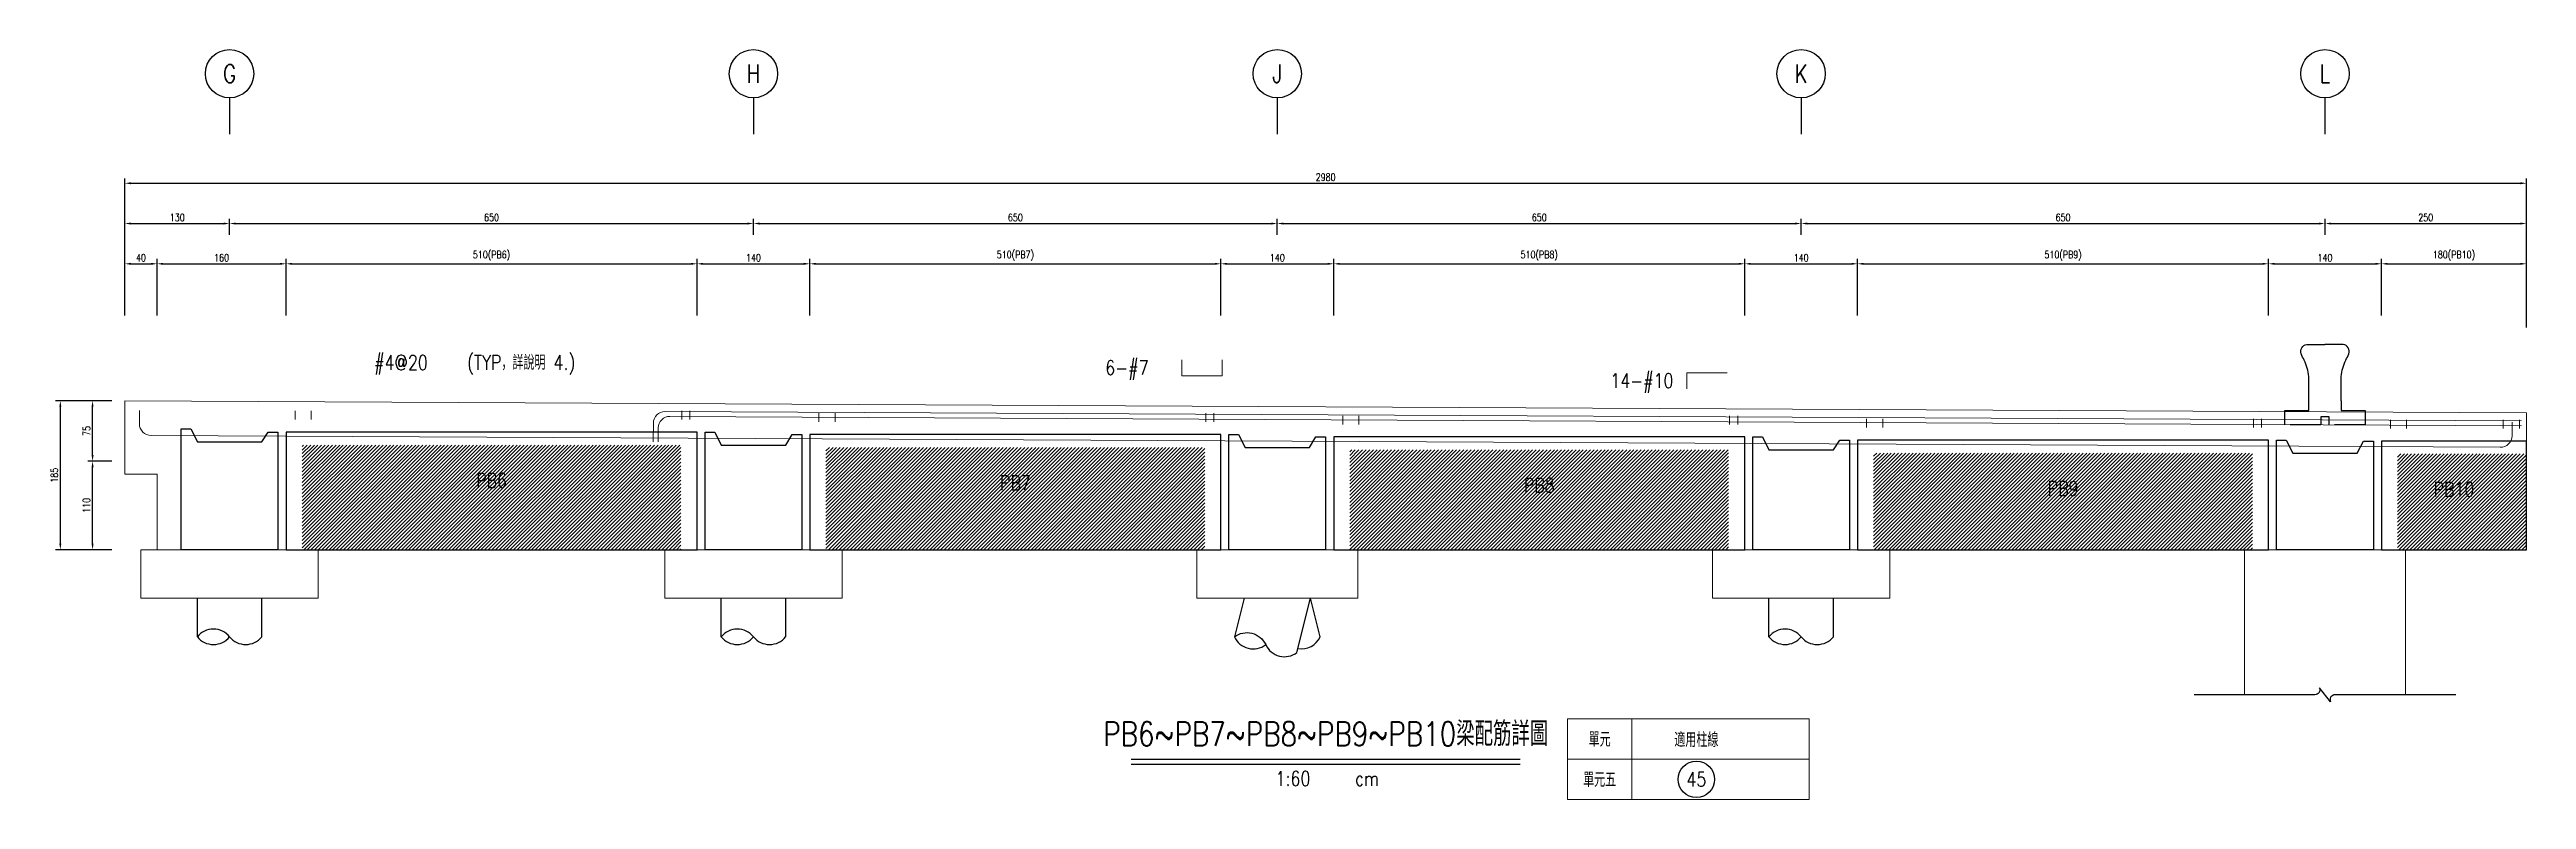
# Model space of a CAD drawing. Extents: x -4754 to 4976, y -19960 to 3841.
# Drawn here: x -359 to 2715, y -2940 to -2009 of the extents above; entities that cross this region are included whole.
import ezdxf
from ezdxf.enums import TextEntityAlignment as Align

# ---------------------------------------------------------------- set-up
doc = ezdxf.new("R2010")
doc.units = 0
doc.header["$LTSCALE"] = 3
doc.linetypes.add('DASHED', pattern=[19.05, 12.7, -6.35])
doc.layers.get('0').update_dxf_attribs({"linetype": 'CONTINUOUS'})
doc.layers.add('HB_0', color=7, linetype='CONTINUOUS', transparency=0.5)
for name, color, linetype in [('HB_DIM', 1, 'CONTINUOUS'), ('HB_SYMBOLS', 7, 'CONTINUOUS'), ('HB_TXT_CTEXT', 2, 'CONTINUOUS'), ('鋼筋', 3, 'CONTINUOUS')]:
    doc.layers.add(name, color=color, linetype=linetype)
doc.styles.get("Standard").update_dxf_attribs({"font": 'ROMANS.shx', "width": 0.8, "bigfont": 'LCHINA.shx'})
doc.dimstyles.new('30', dxfattribs={"dimscale": 3, "dimtxt": 3, "dimasz": 2.5, "dimexe": 2, "dimexo": 2, "dimgap": 1, "dimtad": 1, "dimdsep": 46, "dimtxsty": 'Standard', "dimcen": 0, "dimclrd": 256, "dimclre": 256, "dimclrt": 2, "dimadec": 0, "dimazin": 0, "dimtfac": 1, "dimtix": 1, "dimtmove": 2, "dimatfit": 3, "dimfxl": 0, "dimtolj": 1, "dimtzin": 0, "dimarcsym": 0})

msp = doc.modelspace()

# ---------------------------------------------------------------- texts
at = {"layer": 'HB_TXT_CTEXT', "linetype": 'Continuous', "width": 0.8}
for s, p in [('#4@20    (TYP，詳說明 4.)', (43.843, -2397.372, -36.57)), ('6-#7', (951.112, -2403.834, -37.62)), ('14-#10', (1577.734, -2419.989, -37.12))]:
    msp.add_text(s, height=18, dxfattribs=at).set_placement(p, align=Align.MIDDLE_LEFT)
for s, p in [('PB6', (189.573, -2543.802)), ('PB7', (839.573, -2546.802)), ('PB8', (1489.573, -2549.802)), ('PB9', (2139.573, -2553.802)), ('PB10', (2624.573, -2554.802)), ('單元', (1564.573, -2864.802)), ('適用柱線', (1684.573, -2864.802)), ('單元五', (1564.573, -2914.802))]:
    msp.add_text(s, height=18, dxfattribs=at).set_placement(p, align=Align.MIDDLE)

# ---------------------------------------------------------------- blocks, each defined once
blk = doc.blocks.new('fender_bottom')
at = {"color": 1, "linetype": 'Continuous'}
blk.add_lwpolyline([(162.5, 0), (12.5, 0, 0.529473), (6.7, -8.6), (-6.7, 8.6, -0.532815), (-12.5, 0), (-162.5, 0)], format="xyb", dxfattribs=at)
blk = doc.blocks.new('fender_top_transverse')
at = {"layer": 'HB_0', "color": 1, "linetype": 'Continuous'}
for points in [[(-20, 30), (-20, 60, 0.07193), (-25.7, 80.5, -0.041495), (-29.5, 88.2, -0.488993), (-22.5, 100), (0, 100)], [(20, 30), (20, 60, -0.07193), (25.7, 80.5, 0.041495), (29.5, 88.2, 0.488993), (22.5, 100), (0, 100)]]:
    blk.add_lwpolyline(points, format="xyb", dxfattribs=at)
at = {"layer": 'HB_0', "color": 252, "linetype": 'DASHED'}
blk.add_lwpolyline([(20, 30), (20, 18), (50, 18), (50, 0), (5, 0), (5, 10), (-5, 10), (-5, 0), (-50, 0), (-50, 18), (-20, 18), (-20, 30)], dxfattribs=at)
blk = doc.blocks.new('pile_vertical_with_pilecap')
at = {"linetype": 'Continuous'}
for p, q in [((-40, -48.1), (-40, 0)), ((-40, -48.1), (-40, 0)), ((40, -48.1), (40, 0)), ((40, -48.1), (40, 0))]:
    blk.add_line(p, q, dxfattribs=at)
for centre, start, end in [((-20, -64.1), 38.718, 141.282), ((-20, -64.1), 38.718, 141.282), ((-20, -32), 218.718, 321.282), ((-20, -32), 218.718, 321.282), ((20, -32), 218.718, 321.282), ((20, -32), 218.718, 321.282)]:
    blk.add_arc(centre, 25.6, start, end, dxfattribs=at)
blk = doc.blocks.new('racked_with_pilecap_Transverse')
at = {"linetype": 'Continuous'}
for points in [[(-41.2, 0), (-53.2, -48.1)], [(24.4, -67.5), (41.2, 0)]]:
    blk.add_lwpolyline(points, dxfattribs=at)
blk.add_lwpolyline([(53.2, -48.1), (41.2, 0)])
for points in [[(-53.2, -48.1, -0.48), (-14.4, -57.8, 0.48), (24.4, -67.5, 0.48)], [(-53.2, -48.1, 0.48), (-14.4, -57.8, 0.48)], [(25.6, -62.6, 0.340232), (53.2, -48.1)]]:
    blk.add_lwpolyline(points, format="xyb", dxfattribs=at)
blk = doc.blocks.new('line_guide')
at = {"color": 4, "linetype": 'Continuous'}
blk.add_line((0, 0), (0, -45), dxfattribs=at)
blk.add_circle((0, 30), 30, dxfattribs=at)
at = {"color": 4, "linetype": 'Continuous', "width": 0.8}
blk.add_attdef('A', text='', height=22.5, dxfattribs=at).set_placement((0, 30), align=Align.MIDDLE)
blk = doc.blocks.new('title_beam')
at = {"color": 3, "linetype": 'Continuous'}
blk.add_line((-241.2, 0), (241.2, 0), dxfattribs=at)
at = {"color": 1, "linetype": 'Continuous'}
blk.add_line((-241.2, -6), (241.2, -6), dxfattribs=at)
at = {"color": 3, "linetype": 'Continuous', "width": 0.8}
blk.add_attdef('TITLE', text='', height=30, dxfattribs=at).set_placement((0, 33), align=Align.MIDDLE)
at = {"linetype": 'Continuous', "width": 0.8}
blk.add_attdef('SCALE', text='', height=18, dxfattribs=at).set_placement((-40.6, -24), align=Align.MIDDLE)
blk.add_attdef('CM', (36.5, -33), '', height=18, dxfattribs=at)
blk = doc.blocks.new('line_tag')
at = {"layer": 'HB_SYMBOLS', "color": 4, "linetype": 'Continuous'}
blk.add_circle((0, 0), 22.5, dxfattribs=at)
at = {"color": 4, "linetype": 'Continuous', "width": 0.8}
blk.add_attdef('A', text='', height=18, dxfattribs=at).set_placement((0, 0), align=Align.MIDDLE)
blk = doc.blocks.new('*D114')
at = {"layer": 'HB_DIM', "linetype": 'Continuous', "lineweight": -2}
for p, q in [((-265.4, -2338.8), (-265.4, -2168.8)), ((-257.9, -2174.8), (2707.1, -2174.8)), ((2714.6, -2353.8), (2714.6, -2168.8))]:
    blk.add_line(p, q, dxfattribs=at)
at = {"layer": 'HB_DIM'}
for points in [[(-257.9, -2173.6), (-257.9, -2176.1), (-265.4, -2174.8)], [(2707.1, -2176.1), (2707.1, -2173.6), (2714.6, -2174.8)]]:
    blk.add_solid(points, dxfattribs=at)
at = {"layer": 'HB_DIM', "color": 2, "linetype": 'Continuous', "insert": (1224.6, -2167.3), "char_height": 9, "attachment_point": 5, "rotation": 0}
blk.add_mtext('\\A1;2980', dxfattribs=at)
blk = doc.blocks.new('*D115')
at = {"layer": 'HB_DIM', "linetype": 'Continuous', "lineweight": -2}
for p, q in [((-265.4, -2338.8), (-265.4, -2268.8)), ((-225.4, -2338.8), (-225.4, -2268.8)), ((-257.9, -2274.8), (-232.9, -2274.8))]:
    blk.add_line(p, q, dxfattribs=at)
at = {"layer": 'HB_DIM'}
for points in [[(-257.9, -2273.6), (-257.9, -2276.1), (-265.4, -2274.8)], [(-232.9, -2276.1), (-232.9, -2273.6), (-225.4, -2274.8)]]:
    blk.add_solid(points, dxfattribs=at)
at = {"layer": 'HB_DIM', "color": 2, "linetype": 'Continuous', "insert": (-245.4, -2267.3), "char_height": 9, "attachment_point": 5, "rotation": 0}
blk.add_mtext('\\A1;40', dxfattribs=at)
blk = doc.blocks.new('*D116')
at = {"layer": 'HB_DIM', "linetype": 'Continuous', "lineweight": -2}
for p, q in [((-225.4, -2338.8), (-225.4, -2268.8)), ((-65.4, -2338.8), (-65.4, -2268.8)), ((-217.9, -2274.8), (-72.9, -2274.8))]:
    blk.add_line(p, q, dxfattribs=at)
at = {"layer": 'HB_DIM'}
for points in [[(-217.9, -2273.6), (-217.9, -2276.1), (-225.4, -2274.8)], [(-72.9, -2276.1), (-72.9, -2273.6), (-65.4, -2274.8)]]:
    blk.add_solid(points, dxfattribs=at)
at = {"layer": 'HB_DIM', "color": 2, "linetype": 'Continuous', "insert": (-145.4, -2267.3), "char_height": 9, "attachment_point": 5, "rotation": 0}
blk.add_mtext('\\A1;160', dxfattribs=at)
blk = doc.blocks.new('*D117')
at = {"layer": 'HB_DIM', "linetype": 'Continuous', "lineweight": -2}
for p, q in [((-65.4, -2338.8), (-65.4, -2268.8)), ((444.6, -2338.8), (444.6, -2268.8)), ((-57.9, -2274.8), (437.1, -2274.8))]:
    blk.add_line(p, q, dxfattribs=at)
at = {"layer": 'HB_DIM'}
for points in [[(-57.9, -2273.6), (-57.9, -2276.1), (-65.4, -2274.8)], [(437.1, -2276.1), (437.1, -2273.6), (444.6, -2274.8)]]:
    blk.add_solid(points, dxfattribs=at)
at = {"layer": 'HB_DIM', "color": 2, "linetype": 'Continuous', "insert": (189.6, -2264.9), "char_height": 9, "attachment_point": 5, "rotation": 0}
blk.add_mtext('\\A1;510(PB6)', dxfattribs=at)
blk = doc.blocks.new('*D118')
at = {"layer": 'HB_DIM', "linetype": 'Continuous', "lineweight": -2}
for p, q in [((444.6, -2338.8), (444.6, -2268.8)), ((584.6, -2338.8), (584.6, -2268.8)), ((452.1, -2274.8), (577.1, -2274.8))]:
    blk.add_line(p, q, dxfattribs=at)
at = {"layer": 'HB_DIM'}
for points in [[(452.1, -2273.6), (452.1, -2276.1), (444.6, -2274.8)], [(577.1, -2276.1), (577.1, -2273.6), (584.6, -2274.8)]]:
    blk.add_solid(points, dxfattribs=at)
at = {"layer": 'HB_DIM', "color": 2, "linetype": 'Continuous', "insert": (514.6, -2267.3), "char_height": 9, "attachment_point": 5, "rotation": 0}
blk.add_mtext('\\A1;140', dxfattribs=at)
blk = doc.blocks.new('*D119')
at = {"layer": 'HB_DIM', "linetype": 'Continuous', "lineweight": -2}
for p, q in [((584.6, -2338.8), (584.6, -2268.8)), ((1094.6, -2338.8), (1094.6, -2268.8)), ((592.1, -2274.8), (1087.1, -2274.8))]:
    blk.add_line(p, q, dxfattribs=at)
at = {"layer": 'HB_DIM'}
for points in [[(592.1, -2273.6), (592.1, -2276.1), (584.6, -2274.8)], [(1087.1, -2276.1), (1087.1, -2273.6), (1094.6, -2274.8)]]:
    blk.add_solid(points, dxfattribs=at)
at = {"layer": 'HB_DIM', "color": 2, "linetype": 'Continuous', "insert": (839.6, -2264.9), "char_height": 9, "attachment_point": 5, "rotation": 0}
blk.add_mtext('\\A1;510(PB7)', dxfattribs=at)
blk = doc.blocks.new('*D120')
at = {"layer": 'HB_DIM', "linetype": 'Continuous', "lineweight": -2}
for p, q in [((1094.6, -2338.8), (1094.6, -2268.8)), ((1234.6, -2338.8), (1234.6, -2268.8)), ((1102.1, -2274.8), (1227.1, -2274.8))]:
    blk.add_line(p, q, dxfattribs=at)
at = {"layer": 'HB_DIM'}
for points in [[(1102.1, -2273.6), (1102.1, -2276.1), (1094.6, -2274.8)], [(1227.1, -2276.1), (1227.1, -2273.6), (1234.6, -2274.8)]]:
    blk.add_solid(points, dxfattribs=at)
at = {"layer": 'HB_DIM', "color": 2, "linetype": 'Continuous', "insert": (1164.6, -2267.3), "char_height": 9, "attachment_point": 5, "rotation": 0}
blk.add_mtext('\\A1;140', dxfattribs=at)
blk = doc.blocks.new('*D121')
at = {"layer": 'HB_DIM', "linetype": 'Continuous', "lineweight": -2}
for p, q in [((1234.6, -2338.8), (1234.6, -2268.8)), ((1744.6, -2338.8), (1744.6, -2268.8)), ((1242.1, -2274.8), (1737.1, -2274.8))]:
    blk.add_line(p, q, dxfattribs=at)
at = {"layer": 'HB_DIM'}
for points in [[(1242.1, -2273.6), (1242.1, -2276.1), (1234.6, -2274.8)], [(1737.1, -2276.1), (1737.1, -2273.6), (1744.6, -2274.8)]]:
    blk.add_solid(points, dxfattribs=at)
at = {"layer": 'HB_DIM', "color": 2, "linetype": 'Continuous', "insert": (1489.6, -2264.9), "char_height": 9, "attachment_point": 5, "rotation": 0}
blk.add_mtext('\\A1;510(PB8)', dxfattribs=at)
blk = doc.blocks.new('*D122')
at = {"layer": 'HB_DIM', "linetype": 'Continuous', "lineweight": -2}
for p, q in [((1744.6, -2338.8), (1744.6, -2268.8)), ((1884.6, -2338.8), (1884.6, -2268.8)), ((1752.1, -2274.8), (1877.1, -2274.8))]:
    blk.add_line(p, q, dxfattribs=at)
at = {"layer": 'HB_DIM'}
for points in [[(1752.1, -2273.6), (1752.1, -2276.1), (1744.6, -2274.8)], [(1877.1, -2276.1), (1877.1, -2273.6), (1884.6, -2274.8)]]:
    blk.add_solid(points, dxfattribs=at)
at = {"layer": 'HB_DIM', "color": 2, "linetype": 'Continuous', "insert": (1814.6, -2267.3), "char_height": 9, "attachment_point": 5, "rotation": 0}
blk.add_mtext('\\A1;140', dxfattribs=at)
blk = doc.blocks.new('*D123')
at = {"layer": 'HB_DIM', "linetype": 'Continuous', "lineweight": -2}
for p, q in [((1884.6, -2338.8), (1884.6, -2268.8)), ((2394.6, -2338.8), (2394.6, -2268.8)), ((1892.1, -2274.8), (2387.1, -2274.8))]:
    blk.add_line(p, q, dxfattribs=at)
at = {"layer": 'HB_DIM'}
for points in [[(1892.1, -2273.6), (1892.1, -2276.1), (1884.6, -2274.8)], [(2387.1, -2276.1), (2387.1, -2273.6), (2394.6, -2274.8)]]:
    blk.add_solid(points, dxfattribs=at)
at = {"layer": 'HB_DIM', "color": 2, "linetype": 'Continuous', "insert": (2139.6, -2264.9), "char_height": 9, "attachment_point": 5, "rotation": 0}
blk.add_mtext('\\A1;510(PB9)', dxfattribs=at)
blk = doc.blocks.new('*D124')
at = {"layer": 'HB_DIM', "linetype": 'Continuous', "lineweight": -2}
for p, q in [((2394.6, -2338.8), (2394.6, -2268.8)), ((2534.6, -2338.8), (2534.6, -2268.8)), ((2402.1, -2274.8), (2527.1, -2274.8))]:
    blk.add_line(p, q, dxfattribs=at)
at = {"layer": 'HB_DIM'}
for points in [[(2402.1, -2273.6), (2402.1, -2276.1), (2394.6, -2274.8)], [(2527.1, -2276.1), (2527.1, -2273.6), (2534.6, -2274.8)]]:
    blk.add_solid(points, dxfattribs=at)
at = {"layer": 'HB_DIM', "color": 2, "linetype": 'Continuous', "insert": (2464.6, -2267.3), "char_height": 9, "attachment_point": 5, "rotation": 0}
blk.add_mtext('\\A1;140', dxfattribs=at)
blk = doc.blocks.new('*D125')
at = {"layer": 'HB_DIM', "linetype": 'Continuous', "lineweight": -2}
for p, q in [((2534.6, -2338.8), (2534.6, -2268.8)), ((2714.6, -2338.8), (2714.6, -2268.8)), ((2542.1, -2274.8), (2707.1, -2274.8))]:
    blk.add_line(p, q, dxfattribs=at)
at = {"layer": 'HB_DIM'}
for points in [[(2542.1, -2273.6), (2542.1, -2276.1), (2534.6, -2274.8)], [(2707.1, -2276.1), (2707.1, -2273.6), (2714.6, -2274.8)]]:
    blk.add_solid(points, dxfattribs=at)
at = {"layer": 'HB_DIM', "color": 2, "linetype": 'Continuous', "insert": (2624.6, -2264.9), "char_height": 9, "attachment_point": 5, "rotation": 0}
blk.add_mtext('\\A1;180(PB10)', dxfattribs=at)
blk = doc.blocks.new('*D126')
at = {"layer": 'HB_DIM', "linetype": 'Continuous', "lineweight": -2}
for p, q in [((-265.4, -2338.8), (-265.4, -2218.8)), ((-257.9, -2224.8), (-142.9, -2224.8)), ((-135.4, -2238.8), (-135.4, -2218.8))]:
    blk.add_line(p, q, dxfattribs=at)
at = {"layer": 'HB_DIM'}
for points in [[(-257.9, -2223.6), (-257.9, -2226.1), (-265.4, -2224.8)], [(-142.9, -2226.1), (-142.9, -2223.6), (-135.4, -2224.8)]]:
    blk.add_solid(points, dxfattribs=at)
at = {"layer": 'HB_DIM', "color": 2, "linetype": 'Continuous', "insert": (-200.4, -2217.3), "char_height": 9, "attachment_point": 5, "rotation": 0}
blk.add_mtext('\\A1;130', dxfattribs=at)
blk = doc.blocks.new('*D127')
at = {"layer": 'HB_DIM', "linetype": 'Continuous', "lineweight": -2}
for p, q in [((-135.4, -2238.8), (-135.4, -2218.8)), ((-127.9, -2224.8), (507.1, -2224.8)), ((514.6, -2238.8), (514.6, -2218.8))]:
    blk.add_line(p, q, dxfattribs=at)
at = {"layer": 'HB_DIM'}
for points in [[(-127.9, -2223.6), (-127.9, -2226.1), (-135.4, -2224.8)], [(507.1, -2226.1), (507.1, -2223.6), (514.6, -2224.8)]]:
    blk.add_solid(points, dxfattribs=at)
at = {"layer": 'HB_DIM', "color": 2, "linetype": 'Continuous', "insert": (189.6, -2217.3), "char_height": 9, "attachment_point": 5, "rotation": 0}
blk.add_mtext('\\A1;650', dxfattribs=at)
blk = doc.blocks.new('*D128')
at = {"layer": 'HB_DIM', "linetype": 'Continuous', "lineweight": -2}
for p, q in [((514.6, -2238.8), (514.6, -2218.8)), ((522.1, -2224.8), (1157.1, -2224.8)), ((1164.6, -2238.8), (1164.6, -2218.8))]:
    blk.add_line(p, q, dxfattribs=at)
at = {"layer": 'HB_DIM'}
for points in [[(522.1, -2223.6), (522.1, -2226.1), (514.6, -2224.8)], [(1157.1, -2226.1), (1157.1, -2223.6), (1164.6, -2224.8)]]:
    blk.add_solid(points, dxfattribs=at)
at = {"layer": 'HB_DIM', "color": 2, "linetype": 'Continuous', "insert": (839.6, -2217.3), "char_height": 9, "attachment_point": 5, "rotation": 0}
blk.add_mtext('\\A1;650', dxfattribs=at)
blk = doc.blocks.new('*D129')
at = {"layer": 'HB_DIM', "linetype": 'Continuous', "lineweight": -2}
for p, q in [((1164.6, -2238.8), (1164.6, -2218.8)), ((1172.1, -2224.8), (1807.1, -2224.8)), ((1814.6, -2238.8), (1814.6, -2218.8))]:
    blk.add_line(p, q, dxfattribs=at)
at = {"layer": 'HB_DIM'}
for points in [[(1172.1, -2223.6), (1172.1, -2226.1), (1164.6, -2224.8)], [(1807.1, -2226.1), (1807.1, -2223.6), (1814.6, -2224.8)]]:
    blk.add_solid(points, dxfattribs=at)
at = {"layer": 'HB_DIM', "color": 2, "linetype": 'Continuous', "insert": (1489.6, -2217.3), "char_height": 9, "attachment_point": 5, "rotation": 0}
blk.add_mtext('\\A1;650', dxfattribs=at)
blk = doc.blocks.new('*D130')
at = {"layer": 'HB_DIM', "linetype": 'Continuous', "lineweight": -2}
for p, q in [((1814.6, -2238.8), (1814.6, -2218.8)), ((1822.1, -2224.8), (2457.1, -2224.8)), ((2464.6, -2238.8), (2464.6, -2218.8))]:
    blk.add_line(p, q, dxfattribs=at)
at = {"layer": 'HB_DIM'}
for points in [[(1822.1, -2223.6), (1822.1, -2226.1), (1814.6, -2224.8)], [(2457.1, -2226.1), (2457.1, -2223.6), (2464.6, -2224.8)]]:
    blk.add_solid(points, dxfattribs=at)
at = {"layer": 'HB_DIM', "color": 2, "linetype": 'Continuous', "insert": (2139.6, -2217.3), "char_height": 9, "attachment_point": 5, "rotation": 0}
blk.add_mtext('\\A1;650', dxfattribs=at)
blk = doc.blocks.new('*D131')
at = {"layer": 'HB_DIM', "linetype": 'Continuous', "lineweight": -2}
for p, q in [((2464.6, -2238.8), (2464.6, -2218.8)), ((2472.1, -2224.8), (2707.1, -2224.8)), ((2714.6, -2338.8), (2714.6, -2218.8))]:
    blk.add_line(p, q, dxfattribs=at)
at = {"layer": 'HB_DIM'}
for points in [[(2472.1, -2223.6), (2472.1, -2226.1), (2464.6, -2224.8)], [(2707.1, -2226.1), (2707.1, -2223.6), (2714.6, -2224.8)]]:
    blk.add_solid(points, dxfattribs=at)
at = {"layer": 'HB_DIM', "color": 2, "linetype": 'Continuous', "insert": (2589.6, -2217.3), "char_height": 9, "attachment_point": 5, "rotation": 0}
blk.add_mtext('\\A1;250', dxfattribs=at)
blk = doc.blocks.new('*D132')
at = {"layer": 'HB_DIM', "linetype": 'Continuous', "lineweight": -2}
for p, q in [((-281.4, -2444.8), (-351.4, -2444.8)), ((-345.4, -2622.3), (-345.4, -2452.3)), ((-281.4, -2629.8), (-351.4, -2629.8))]:
    blk.add_line(p, q, dxfattribs=at)
at = {"layer": 'HB_DIM'}
for points in [[(-344.2, -2452.3), (-346.7, -2452.3), (-345.4, -2444.8)], [(-346.7, -2622.3), (-344.2, -2622.3), (-345.4, -2629.8)]]:
    blk.add_solid(points, dxfattribs=at)
at = {"layer": 'HB_DIM', "color": 2, "linetype": 'Continuous', "insert": (-352.9, -2537.3), "char_height": 9, "attachment_point": 5, "rotation": 90}
blk.add_mtext('\\A1;185', dxfattribs=at)
blk = doc.blocks.new('*D133')
at = {"layer": 'HB_DIM', "linetype": 'Continuous', "lineweight": -2}
for p, q in [((-281.4, -2519.8), (-311.4, -2519.8)), ((-305.4, -2622.3), (-305.4, -2527.3)), ((-281.4, -2629.8), (-311.4, -2629.8))]:
    blk.add_line(p, q, dxfattribs=at)
at = {"layer": 'HB_DIM'}
for points in [[(-304.2, -2527.3), (-306.7, -2527.3), (-305.4, -2519.8)], [(-306.7, -2622.3), (-304.2, -2622.3), (-305.4, -2629.8)]]:
    blk.add_solid(points, dxfattribs=at)
at = {"layer": 'HB_DIM', "color": 2, "linetype": 'Continuous', "insert": (-312.9, -2574.8), "char_height": 9, "attachment_point": 5, "rotation": 90}
blk.add_mtext('\\A1;110', dxfattribs=at)
blk = doc.blocks.new('*D134')
at = {"layer": 'HB_DIM', "linetype": 'Continuous', "lineweight": -2}
for p, q in [((-281.4, -2444.8), (-311.4, -2444.8)), ((-305.4, -2512.3), (-305.4, -2452.3)), ((-281.4, -2519.8), (-311.4, -2519.8))]:
    blk.add_line(p, q, dxfattribs=at)
at = {"layer": 'HB_DIM'}
for points in [[(-304.2, -2452.3), (-306.7, -2452.3), (-305.4, -2444.8)], [(-306.7, -2512.3), (-304.2, -2512.3), (-305.4, -2519.8)]]:
    blk.add_solid(points, dxfattribs=at)
at = {"layer": 'HB_DIM', "color": 2, "linetype": 'Continuous', "insert": (-312.9, -2482.3), "char_height": 9, "attachment_point": 5, "rotation": 90}
blk.add_mtext('\\A1;75', dxfattribs=at)

# ---------------------------------------------------------------- dimensions: what is measured, and where the dimension line sits
at = {"layer": 'HB_DIM', "linetype": 'Continuous'}
for base, p1, p2, angle, override, picture, middle in [((2714.573, -2174.802), (-265.427, -2344.802), (2714.573, -2359.802), 0, {"dimpost": '<>'}, '*D114', (1224.573, -2167.302)), ((-135.427, -2224.802), (-265.427, -2344.802), (-135.427, -2244.802, -619), 0, {"dimpost": '<>'}, '*D126', (-200.427, -2217.302)), ((514.573, -2224.802), (-135.427, -2244.802, -619), (514.573, -2244.802, 31), 0, {"dimpost": '<>'}, '*D127', (189.573, -2217.302)), ((1164.573, -2224.802), (514.573, -2244.802, 31), (1164.573, -2244.802, 681), 0, {"dimpost": '<>'}, '*D128', (839.573, -2217.302)), ((1814.573, -2224.802), (1164.573, -2244.802, 681), (1814.573, -2244.802, 1331), 0, {"dimpost": '<>'}, '*D129', (1489.573, -2217.302)), ((2464.573, -2224.802), (1814.573, -2244.802, 1331), (2464.573, -2244.802, 1981), 0, {"dimpost": '<>'}, '*D130', (2139.573, -2217.302)), ((2714.573, -2224.802), (2464.573, -2244.802, 1981), (2714.573, -2344.802), 0, {"dimpost": '<>'}, '*D131', (2589.573, -2217.302)), ((-225.427, -2274.802), (-265.427, -2344.802), (-225.427, -2344.802, 40), 0, {"dimpost": '<>'}, '*D115', (-245.427, -2267.302)), ((-65.427, -2274.802), (-225.427, -2344.802, 40), (-65.427, -2344.802), 0, {"dimpost": '<>'}, '*D116', (-145.427, -2267.302)), ((584.573, -2274.802), (444.573, -2344.802), (584.573, -2344.802), 0, {"dimpost": '<>'}, '*D118', (514.573, -2267.302)), ((1234.573, -2274.802), (1094.573, -2344.802), (1234.573, -2344.802), 0, {"dimpost": '<>'}, '*D120', (1164.573, -2267.302)), ((1884.573, -2274.802), (1744.573, -2344.802), (1884.573, -2344.802), 0, {"dimpost": '<>'}, '*D122', (1814.573, -2267.302)), ((2534.573, -2274.802), (2394.573, -2344.802), (2534.573, -2344.802), 0, {"dimpost": '<>'}, '*D124', (2464.573, -2267.302)), ((-345.427, -2444.802), (-275.427, -2629.802), (-275.427, -2444.802), 90, {"dimtad": 4, "dimpost": '<>'}, '*D132', (-352.927, -2537.302)), ((-305.427, -2444.802), (-275.427, -2519.802), (-275.427, -2444.802), 90, {"dimtad": 4, "dimpost": '<>'}, '*D134', (-312.927, -2482.302)), ((-305.427, -2519.802), (-275.427, -2629.802), (-275.427, -2519.802), 90, {"dimtad": 4, "dimpost": '<>'}, '*D133', (-312.927, -2574.802))]:
    dim = msp.add_linear_dim(base=base, p1=p1, p2=p2, angle=angle, dimstyle='30', override=override, dxfattribs=at)
    dim.commit()
    dim.dimension.update_dxf_attribs({"geometry": picture, "text_midpoint": middle})
for base, p1, p2, text, picture, middle in [((444.573, -2274.802), (-65.427, -2344.802), (444.573, -2344.802), '<>(PB6)', '*D117', (189.573, -2264.944)), ((1094.573, -2274.802), (584.573, -2344.802), (1094.573, -2344.802), '<>(PB7)', '*D119', (839.573, -2264.944)), ((1744.573, -2274.802), (1234.573, -2344.802), (1744.573, -2344.802), '<>(PB8)', '*D121', (1489.573, -2264.944)), ((2394.573, -2274.802), (1884.573, -2344.802), (2394.573, -2344.802), '<>(PB9)', '*D123', (2139.573, -2264.944)), ((2714.573, -2274.802), (2534.573, -2344.802), (2714.573, -2344.802), '<>(PB10)', '*D125', (2624.573, -2264.944))]:
    dim = msp.add_linear_dim(base=base, p1=p1, p2=p2, angle=0, text=text, dimstyle='30', override={"dimpost": '<>'}, dxfattribs=at)
    dim.commit()
    dim.dimension.update_dxf_attribs({"geometry": picture, "text_midpoint": middle})

# ---------------------------------------------------------------- hatches: boundary and pattern name
at = {"layer": 'HB_0', "linetype": 'Continuous'}
h = msp.add_hatch(dxfattribs=at)
h.set_pattern_fill('ANSI31', color=256, style=0)
h.paths.add_polyline_path([(-45.427, -2499.802), (424.573, -2499.802), (424.573, -2629.802), (-45.427, -2629.802)], flags=17)
h = msp.add_hatch(dxfattribs=at)
h.set_pattern_fill('ANSI31', color=256, style=0)
h.paths.add_polyline_path([(604.573, -2502.802), (1074.573, -2502.802), (1074.573, -2629.802), (604.573, -2629.802)], flags=17)
h = msp.add_hatch(dxfattribs=at)
h.set_pattern_fill('ANSI31', color=256, style=0)
h.paths.add_polyline_path([(1254.573, -2505.802), (1724.573, -2505.802), (1724.573, -2629.802), (1254.573, -2629.802)], flags=17)
h = msp.add_hatch(dxfattribs=at)
h.set_pattern_fill('ANSI31', color=256, style=0)
h.paths.add_polyline_path([(1904.573, -2509.802), (2374.573, -2509.802), (2374.573, -2629.802), (1904.573, -2629.802)], flags=17)
h = msp.add_hatch(dxfattribs=at)
h.set_pattern_fill('ANSI31', color=256, style=0)
h.paths.add_polyline_path([(2554.573, -2510.802), (2714.573, -2510.802), (2714.573, -2629.802), (2554.573, -2629.802)], flags=17)

# ---------------------------------------------------------------- linework, layer by layer
at = {"layer": 'HB_0', "lineweight": 5}
for p, q in [((2364.573, -2629.802, -250), (2364.573, -2809.802, -250)), ((2564.573, -2629.802, -250), (2564.573, -2809.802, -250))]:
    msp.add_line(p, q, dxfattribs=at)
msp.add_lwpolyline([(-225.427, -2629.802), (-225.427, -2535.802), (-265.427, -2535.802), (-265.427, -2444.802), (2714.573, -2459.802), (2714.573, -2629.802), (-225.427, -2629.802)], dxfattribs=at)
at = {"layer": 'HB_0', "color": 1, "linetype": 'Continuous'}
for points in [[(-195.427, -2629.802), (-195.427, -2479.802), (-183.427, -2479.802), (-175.427, -2495.802), (-95.427, -2495.802), (-87.427, -2483.802), (-75.427, -2483.802), (-75.427, -2629.802), (-195.427, -2629.802)], [(-65.427, -2629.802), (-45.427, -2629.802), (424.573, -2629.802), (444.573, -2629.802), (444.573, -2483.802), (424.573, -2483.802), (-45.427, -2483.802), (-65.427, -2483.802), (-65.427, -2629.802)], [(454.573, -2629.802), (454.573, -2483.802), (466.573, -2483.802), (474.573, -2499.802), (554.573, -2499.802), (562.573, -2486.802), (574.573, -2486.802), (574.573, -2629.802), (454.573, -2629.802)], [(584.573, -2629.802), (604.573, -2629.802), (1074.573, -2629.802), (1094.573, -2629.802), (1094.573, -2486.802), (1074.573, -2486.802), (604.573, -2486.802), (584.573, -2486.802), (584.573, -2629.802)], [(1104.573, -2629.802), (1104.573, -2486.802), (1116.573, -2486.802), (1124.573, -2502.802), (1204.573, -2502.802), (1212.573, -2489.802), (1224.573, -2489.802), (1224.573, -2629.802), (1104.573, -2629.802)], [(1234.573, -2629.802), (1254.573, -2629.802), (1724.573, -2629.802), (1744.573, -2629.802), (1744.573, -2489.802), (1724.573, -2489.802), (1254.573, -2489.802), (1234.573, -2489.802), (1234.573, -2629.802)], [(1754.573, -2629.802), (1754.573, -2489.802), (1766.573, -2489.802), (1774.573, -2505.802), (1854.573, -2505.802), (1862.573, -2493.802), (1874.573, -2493.802), (1874.573, -2629.802), (1754.573, -2629.802)], [(1884.573, -2629.802), (1904.573, -2629.802), (2374.573, -2629.802), (2394.573, -2629.802), (2394.573, -2493.802), (2374.573, -2493.802), (1904.573, -2493.802), (1884.573, -2493.802), (1884.573, -2629.802)], [(2404.573, -2629.802), (2404.573, -2493.802), (2416.573, -2493.802), (2424.573, -2509.802), (2504.573, -2509.802), (2512.573, -2494.802), (2524.573, -2494.802), (2524.573, -2629.802), (2404.573, -2629.802)], [(2534.573, -2629.802), (2554.573, -2629.802), (2714.573, -2629.802), (2714.573, -2494.802), (2554.573, -2494.802), (2534.573, -2494.802), (2534.573, -2629.802)]]:
    msp.add_lwpolyline(points, dxfattribs=at)
at = {"layer": 'HB_0', "lineweight": 5}
for points in [[(-245.427, -2689.802, -272.5), (-25.427, -2689.802, -272.5), (-25.427, -2629.802, -272.5), (-245.427, -2629.802, -272.5), (-245.427, -2689.802, -272.5)], [(404.573, -2689.802, -250), (624.573, -2689.802, -250), (624.573, -2629.802, -250), (404.573, -2629.802, -250), (404.573, -2689.802, -250)], [(1064.573, -2689.802, -250), (1264.573, -2689.802, -250), (1264.573, -2629.802, -250), (1064.573, -2629.802, -250), (1064.573, -2689.802, -250)], [(1704.573, -2689.802, -250), (1924.573, -2689.802, -250), (1924.573, -2629.802, -250), (1704.573, -2629.802, -250), (1704.573, -2689.802, -250)]]:
    msp.add_polyline3d(points, dxfattribs=at)
at = {"layer": 'HB_DIM', "color": 1, "linetype": 'Continuous'}
for points in [[(-34.157, -2457.372, 0, 1.25, 0), (-24.157, -2447.372, 0, 0, 0), (25.843, -2397.372, 0, 0, 0), (43.843, -2397.372, 0, 0, 0)], [(933.112, -2493.834, 0, 1.25, 0), (933.112, -2478.834, 0, 0, 0), (933.112, -2403.834, 0, 0, 0), (951.112, -2403.834, 0, 0, 0)], [(1544.734, -2463.974, 0, 1.25, 0), (1549.575, -2449.777, 0, 0, 0), (1559.734, -2419.989, 0, 0, 0), (1577.734, -2419.989, 0, 0, 0)], [(1559.734, -2469.989, 0, 1.25, 0), (1559.734, -2454.989, 0, 0, 0), (1559.734, -2419.989, 0, 0, 0), (1577.734, -2419.989, 0, 0, 0)]]:
    msp.add_lwpolyline(points, format="xyseb", dxfattribs=at)
at = {"layer": 'HB_TXT_CTEXT', "color": 4, "lineweight": 5, "true_color": 0x00ffff}
for p, q in [((1604.573, -2839.802), (1604.573, -2939.802)), ((1524.573, -2889.802), (1824.573, -2889.802))]:
    msp.add_line(p, q, dxfattribs=at)
msp.add_lwpolyline([(1524.573, -2839.802), (1524.573, -2939.802), (1824.573, -2939.802), (1824.573, -2839.802), (1524.573, -2839.802)], dxfattribs=at)
at = {"layer": 'HB_TXT_CTEXT', "lineweight": 5}
for points in [[(1046.112, -2393.834, -37.62), (1046.112, -2413.834, -37.62), (1096.112, -2413.834, -37.62), (1096.112, -2393.834, -37.62)], [(1672.734, -2429.989, -37.12), (1672.734, -2409.989, -37.12), (1722.734, -2409.989, -37.12)]]:
    msp.add_polyline3d(points, dxfattribs=at)
at = {"layer": '鋼筋', "lineweight": 5}
for p, q in [((-247.23, -2456.783, -37.62), (-247.314, -2473.402, -37.62)), ((-54.157, -2457.372, -36.57), (-54.157, -2457.372, 36.57)), ((-34.157, -2457.372, -36.57), (-34.157, -2457.372, 36.57)), ((405.005, -2458.176, -37.12), (2708.523, -2469.771, -37.12)), ((425.843, -2457.372, -36.57), (425.843, -2457.372, 36.57)), ((435.843, -2457.372, -36.57), (435.843, -2457.372, 36.57)), ((-232.897, -2487.965, -37.62), (2682.124, -2502.638, -37.62)), ((-54.157, -2460.547, 39.745), (-54.157, -2468.167, 39.745)), ((-54.157, -2468.18, -33.427), (-54.157, -2462.792, -38.815)), ((-34.157, -2460.547, 39.745), (-34.157, -2468.167, 39.745)), ((-34.157, -2468.18, -33.427), (-34.157, -2462.792, -38.815)), ((390.325, -2495.713, -37.12), (390.442, -2472.593, -37.12)), ((396.325, -2495.743, -37.12), (396.412, -2478.623, -37.12)), ((410.974, -2464.206, -37.12), (2708.493, -2475.771, -37.12)), ((425.843, -2460.547, 39.745), (425.843, -2468.167, 39.745)), ((425.843, -2468.18, -33.427), (425.843, -2462.792, -38.815)), ((435.843, -2460.547, 39.745), (435.843, -2468.167, 39.745)), ((435.843, -2468.18, -33.427), (435.843, -2462.792, -38.815)), ((595.843, -2460.372, -36.57), (595.843, -2460.372, 36.57)), ((595.843, -2463.547, 39.745), (595.843, -2471.167, 39.745)), ((595.843, -2471.18, -33.427), (595.843, -2465.792, -38.815)), ((615.843, -2460.372, -36.57), (615.843, -2460.372, 36.57)), ((615.843, -2463.547, 39.745), (615.843, -2471.167, 39.745)), ((615.843, -2471.18, -33.427), (615.843, -2465.792, -38.815)), ((1075.843, -2460.372, -36.57), (1075.843, -2460.372, 36.57)), ((1075.843, -2463.547, 39.745), (1075.843, -2471.167, 39.745)), ((1075.843, -2471.18, -33.427), (1075.843, -2465.792, -38.815)), ((1085.843, -2460.372, -36.57), (1085.843, -2460.372, 36.57)), ((1085.843, -2463.547, 39.745), (1085.843, -2471.167, 39.745)), ((1085.843, -2471.18, -33.427), (1085.843, -2465.792, -38.815)), ((1245.843, -2463.372, -36.57), (1245.843, -2463.372, 36.57)), ((1245.843, -2466.547, 39.745), (1245.843, -2474.167, 39.745)), ((1245.843, -2474.18, -33.427), (1245.843, -2468.792, -38.815)), ((1265.843, -2463.372, -36.57), (1265.843, -2463.372, 36.57)), ((1265.843, -2466.547, 39.745), (1265.843, -2474.167, 39.745)), ((1265.843, -2474.18, -33.427), (1265.843, -2468.792, -38.815)), ((1725.843, -2463.372, -36.57), (1725.843, -2463.372, 36.57)), ((1725.843, -2466.547, 39.745), (1725.843, -2474.167, 39.745)), ((1725.843, -2474.18, -33.427), (1725.843, -2468.792, -38.815)), ((1735.843, -2463.372, -36.57), (1735.843, -2463.372, 36.57)), ((1735.843, -2466.547, 39.745), (1735.843, -2474.167, 39.745)), ((1735.843, -2474.18, -33.427), (1735.843, -2468.792, -38.815)), ((1895.843, -2467.372, -36.57), (1895.843, -2467.372, 36.57)), ((1895.843, -2470.547, 39.745), (1895.843, -2478.167, 39.745)), ((1895.843, -2478.18, -33.427), (1895.843, -2472.792, -38.815)), ((1915.843, -2467.372, -36.57), (1915.843, -2467.372, 36.57)), ((1915.843, -2470.547, 39.745), (1915.843, -2478.167, 39.745)), ((1915.843, -2478.18, -33.427), (1915.843, -2472.792, -38.815)), ((2375.843, -2467.372, -36.57), (2375.843, -2467.372, 36.57)), ((2375.843, -2470.547, 39.745), (2375.843, -2478.167, 39.745)), ((2375.843, -2478.18, -33.427), (2375.843, -2472.792, -38.815)), ((2385.843, -2467.372, -36.57), (2385.843, -2467.372, 36.57)), ((2385.843, -2470.547, 39.745), (2385.843, -2478.167, 39.745)), ((2385.843, -2478.18, -33.427), (2385.843, -2472.792, -38.815)), ((2545.843, -2468.372, -36.23), (2545.843, -2468.372, 36.23)), ((2545.843, -2471.547, 39.405), (2545.843, -2479.167, 39.405)), ((2545.843, -2479.18, -33.087), (2545.843, -2473.792, -38.475)), ((2565.843, -2468.372, -36.23), (2565.843, -2468.372, 36.23)), ((2565.843, -2471.547, 39.405), (2565.843, -2479.167, 39.405)), ((2565.843, -2479.18, -33.087), (2565.843, -2473.792, -38.475)), ((2685.843, -2468.372, -36.23), (2685.843, -2468.372, 36.23)), ((2685.843, -2471.547, 39.405), (2685.843, -2479.167, 39.405)), ((2685.843, -2479.18, -33.087), (2685.843, -2473.792, -38.475)), ((2696.687, -2488.221, -37.62), (2696.77, -2471.601, -37.62)), ((2705.843, -2468.372, -36.23), (2705.843, -2468.372, 36.23)), ((2705.843, -2471.547, 39.405), (2705.843, -2479.167, 39.405)), ((2705.843, -2479.18, -33.087), (2705.843, -2473.792, -38.475))]:
    msp.add_line(p, q, dxfattribs=at)
at = {"layer": '鋼筋', "lineweight": 5, "extrusion": (1, -3.67394e-16, 0)}
for centre in [(-2460.547, -36.57, -54.157), (-2460.547, -36.57, -34.157), (-2460.547, -36.57, 425.843), (-2460.547, -36.57, 435.843), (-2463.547, -36.57, 595.843), (-2463.547, -36.57, 615.843), (-2463.547, -36.57, 1075.843), (-2463.547, -36.57, 1085.843), (-2466.547, -36.57, 1245.843), (-2466.547, -36.57, 1265.843), (-2466.547, -36.57, 1725.843), (-2466.547, -36.57, 1735.843), (-2470.547, -36.57, 1895.843), (-2470.547, -36.57, 1915.843), (-2470.547, -36.57, 2375.843), (-2470.547, -36.57, 2385.843), (-2471.547, -36.23, 2545.843), (-2471.547, -36.23, 2565.843), (-2471.547, -36.23, 2685.843), (-2471.547, -36.23, 2705.843)]:
    msp.add_arc(centre, 3.175, 225, 0, dxfattribs=at)
at = {"layer": '鋼筋', "lineweight": 5, "extrusion": (1, -3.67394e-16, 4.08144e-36)}
for centre in [(-2460.547, 36.57, -54.157), (-2460.547, 36.57, -34.157), (-2460.547, 36.57, 425.843), (-2460.547, 36.57, 435.843), (-2463.547, 36.57, 595.843), (-2463.547, 36.57, 615.843), (-2463.547, 36.57, 1075.843), (-2463.547, 36.57, 1085.843), (-2466.547, 36.57, 1245.843), (-2466.547, 36.57, 1265.843), (-2466.547, 36.57, 1725.843), (-2466.547, 36.57, 1735.843), (-2470.547, 36.57, 1895.843), (-2470.547, 36.57, 1915.843), (-2470.547, 36.57, 2375.843), (-2470.547, 36.57, 2385.843)]:
    msp.add_arc(centre, 3.175, 0, 90, dxfattribs=at)
at = {"layer": '鋼筋', "lineweight": 5, "extrusion": (0, 0, -1)}
for centre in [(-404.932, -2472.666, 37.12), (-410.901, -2478.696, 37.12)]:
    msp.add_arc(centre, 14.49, 0.288399, 90.288399, dxfattribs=at)
at = {"layer": '鋼筋', "lineweight": 5}
for centre, start, end in [((-232.824, -2473.475, -37.62), 179.711601, 269.711601), ((2682.197, -2488.148, -37.62), 269.711601, 359.711601)]:
    msp.add_arc(centre, 14.49, start, end, dxfattribs=at)
at = {"layer": '鋼筋', "lineweight": 5, "extrusion": (1, -3.67394e-16, -8.4671e-37)}
for centre in [(-2471.547, 36.23, 2545.843), (-2471.547, 36.23, 2565.843), (-2471.547, 36.23, 2685.843), (-2471.547, 36.23, 2705.843)]:
    msp.add_arc(centre, 3.175, 0, 90, dxfattribs=at)

# ---------------------------------------------------------------- block references
at = {"layer": 'HB_0', "linetype": 'Continuous'}
for p, values in [((-135.427, -2068.802), {'A': 'G'}), ((514.573, -2068.802), {'A': 'H'}), ((1164.573, -2068.802), {'A': 'J'}), ((1814.573, -2068.802), {'A': 'K'}), ((2464.573, -2068.802), {'A': 'L'})]:
    msp.add_blockref('line_guide', p, dxfattribs=at).add_auto_attribs(values)
for name, p in [('fender_top_transverse', (2464.573, -2474.802, -250)), ('pile_vertical_with_pilecap', (-135.427, -2689.802, -272.5)), ('pile_vertical_with_pilecap', (514.573, -2689.802, -250)), ('racked_with_pilecap_Transverse', (1164.573, -2689.802, -250)), ('pile_vertical_with_pilecap', (1814.573, -2689.802, -250)), ('fender_bottom', (2464.573, -2809.802, -250))]:
    msp.add_blockref(name, p, dxfattribs=at)
at = {"layer": 'HB_TXT_CTEXT', "linetype": 'Continuous'}
for name, p, values in [('title_beam', (1224.573, -2889.802), {'TITLE': 'PB6~PB7~PB8~PB9~PB10梁配筋詳圖', 'SCALE': '1:60', 'CM': 'cm'}), ('line_tag', (1684.573, -2914.802), {'A': '45'})]:
    msp.add_blockref(name, p, dxfattribs=at).add_auto_attribs(values)

msp.set_redraw_order([(e.dxf.handle, doc.entitydb.next_handle()) for e in msp.query("TEXT MTEXT ATTDEF DIMENSION ARC_DIMENSION")])  # texts and dimensions are drawn at this point

doc.saveas('drawing.dxf')
